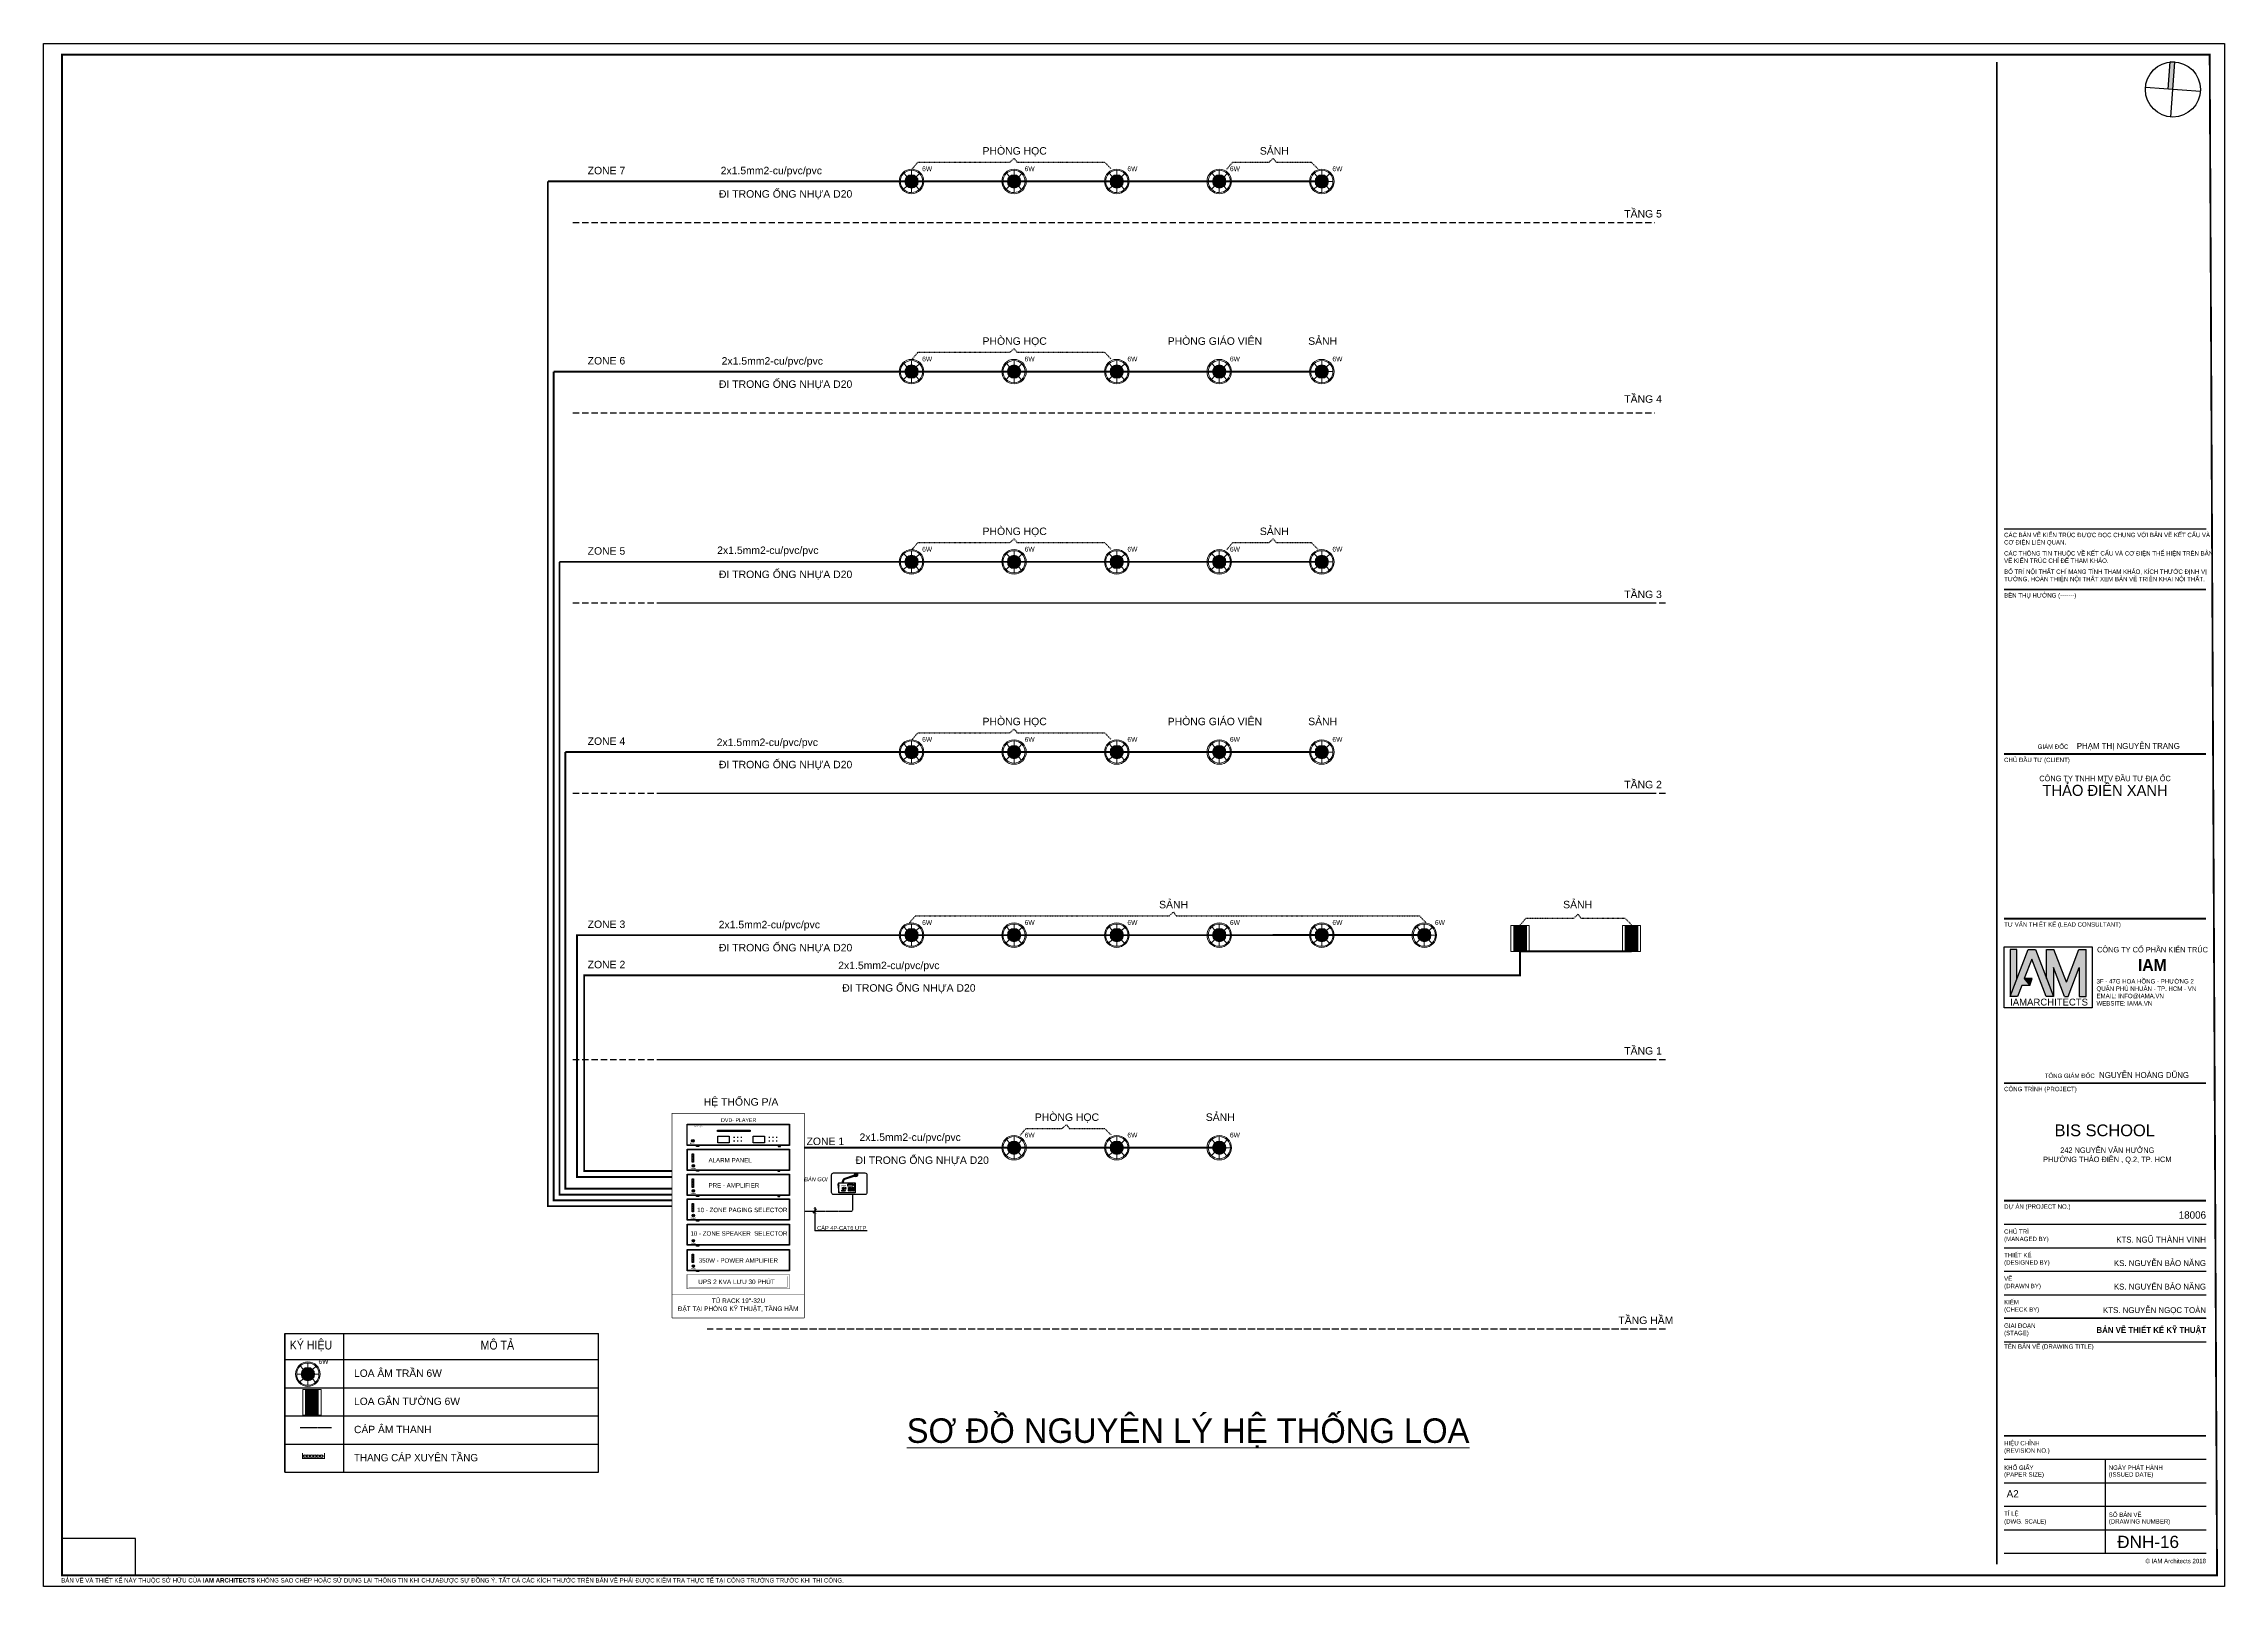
# Model space of a CAD drawing. Header units: inches. Extents: x 1721084 to 1854744, y 225101 to 488646.
# Drawn here: x 1810184 to 1854734, y 414101 to 445601 of the extents above; entities that cross this region are included whole.
import ezdxf
from ezdxf.enums import TextEntityAlignment as Align

# ---------------------------------------------------------------- set-up
doc = ezdxf.new("R2010")
doc.units = ezdxf.units.IN
doc.header["$MEASUREMENT"] = 0
for name, pattern in [('ACAD_ISO03W100', [30, 12, -18]), ('CAP NUOC TANG 24$0$CENTER', [50.8, 31.75, -6.35, 6.35, -6.35]), ('DASHDOT', [25.4, 12.7, -6.35, 0, -6.35]), ('DASHED', [19.05, 12.7, -6.35]), ('PHANTOM2', [1.25, 0.625, -0.125, 0.125, -0.125, 0.125, -0.125])]:
    doc.linetypes.add(name, pattern=pattern)
for name, color, linetype, lineweight in [('##ELV-PA-Eqmt', 3, 'Continuous', 30), ('##ELV-PA-Text', 134, 'Continuous', 25), ('##ELV-PA-Wire', 5, 'PHANTOM2', 25), ('CAP AM THANH', 220, 'Continuous', 13), ('Chi tiet TB1', 6, 'Continuous', 13), ('KHUNG1', 7, 'Continuous', 15), ('THIET BI', 6, 'Continuous', 15)]:
    doc.layers.add(name, color=color, linetype=linetype, lineweight=lineweight)
for name, color, linetype in [('0-Khungten', 255, 'Continuous'), ('A-ANNO-DIM 100', 252, 'Continuous'), ('DIEN - DAY DIEN', 2, 'ACAD_ISO03W100'), ('ELV-PA-Other', 31, 'Continuous'), ('ELV-PA-TEXT', 7, 'Continuous'), ('fire alarm', 1, 'Continuous'), ('FRAME', 90, 'Continuous'), ('I.A.M TITLEBLOCK - A2 -H$0$A-ANNO-KEY', 250, 'Continuous'), ('I.A.M TITLEBLOCK - A2 -H$0$A-ANNO-SYMB', 250, 'Continuous'), ('I.A.M TITLEBLOCK - A2 -H$0$A-TBLK-TEXT', 250, 'Continuous'), ('MEC_TELNET', 7, 'Continuous'), ('PCCC', 11, 'Continuous'), ('TEXT', 9, 'Continuous'), ('TEXT_TELNET', 4, 'Continuous'), ('THIET-BI', 21, 'Continuous'), ('TOAN - TRAN PHAN', 7, 'Continuous')]:
    doc.layers.add(name, color=color, linetype=linetype)
doc.layers.add('Vien TB', color=7, linetype='Continuous', lineweight=18, true_color=0x009e00)
doc.styles.add('ARIAL', font='arial.ttf')
doc.styles.add('AVANTH-B', font='vhavanb.ttf')
doc.styles.add('I.A.M TITLEBLOCK - A2 -H$0$IAM TEXT', font='VAVON_.TTF', dxfattribs={"height": 2})
doc.styles.add('I.A.M TITLEBLOCK - A2 -H$0$SYMBTEXT', font='ARIALN.TTF', dxfattribs={"width": 0.8})
doc.styles.add('I.A.M TITLEBLOCK - A2 -H$0$TITLE BLOCK', font='arial.ttf')
doc.styles.add('SEAS', font='arial.ttf', dxfattribs={"height": 3.5})
doc.styles.get("Standard").update_dxf_attribs({"font": 'arial.ttf'})
doc.styles.add('VNCC-text khungdam', font='vhblack.ttf')
doc.styles.add('VNCC-VnAvantH', font='vhavan.ttf')
doc.styles.add('VNPE-TEXT-Italic', font='ariali.ttf', dxfattribs={"width": 0.8})

# ---------------------------------------------------------------- blocks, each defined once
blk = doc.blocks.new('I.A.M TITLEBLOCK - A2 -H$0$LOGO IAM')
h = blk.add_hatch(color=253)
h.dxf.hatch_style = 1
h.paths.add_polyline_path([(0.316, 1.424), (0.148, 1.424), (0.148, 0.272), (0.316, 0.712)])
h = blk.add_hatch(color=251)
h.dxf.hatch_style = 1
h.paths.add_polyline_path([(0.768, 1.424), (0.588, 1.424), (0.148, 0.272), (0.328, 0.272), (0.432, 0.544), (0.628, 0.544), (0.496, 0.712), (0.678, 1.188), (1.028, 0.272), (1.208, 0.272)])
h = blk.add_hatch(color=253)
h.dxf.hatch_style = 1
h.paths.add_polyline_path([(1.22, 1.424), (1.04, 1.424), (1.04, 0.712), (1.208, 0.272), (1.208, 0.984), (1.48, 0.272), (1.572, 0.272), (1.844, 0.984), (1.844, 0.272), (2.012, 0.272), (2.012, 1.424), (1.832, 1.424), (1.526, 0.623)])
h = blk.add_hatch(color=253)
h.dxf.hatch_style = 1
h.paths.add_polyline_path([(0.628, 0.544), (0.692, 0.712), (0.496, 0.712)])
at = {"color": 251}
for p, q in [((0.148, 0.272), (0.588, 1.424)), ((0.678, 1.188), (0.496, 0.712)), ((0.588, 1.424), (0.768, 1.424)), ((1.028, 0.272), (0.678, 1.188)), ((0.768, 1.424), (1.208, 0.272)), ((0.432, 0.544), (0.328, 0.272)), ((0.628, 0.544), (0.432, 0.544)), ((0.328, 0.272), (0.148, 0.272)), ((1.208, 0.272), (1.028, 0.272))]:
    blk.add_line(p, q, dxfattribs=at)
at = {"color": 253}
for p, q in [((1.526, 0.623), (1.22, 1.424)), ((1.526, 0.623), (1.832, 1.424)), ((1.48, 0.272), (1.208, 0.984))]:
    blk.add_line(p, q, dxfattribs=at)
for points in [[(0.316, 0.712), (0.316, 1.424), (0.148, 1.424), (0.148, 0.272)], [(1.04, 0.712), (1.04, 1.424)], [(1.04, 1.424), (1.22, 1.424)], [(1.832, 1.424), (2.012, 1.424)], [(1.844, 0.984), (1.844, 0.272), (2.012, 0.272), (2.012, 1.424)], [(0.496, 0.712), (0.628, 0.544), (0.692, 0.712), (0.496, 0.712)], [(1.208, 0.984), (1.208, 0.272)], [(1.572, 0.272), (1.844, 0.984)], [(1.48, 0.272), (1.572, 0.272)]]:
    blk.add_lwpolyline(points, dxfattribs=at)
at = {"layer": 'Defpoints'}
blk.add_lwpolyline([(2.161, 0), (0, 0), (0, 1.488), (2.161, 1.488)], close=True, dxfattribs=at)
at = {"color": 251, "insert": (0.148, 0.136), "char_height": 0.16727, "attachment_point": 4, "style": 'I.A.M TITLEBLOCK - A2 -H$0$SYMBTEXT'}
blk.add_mtext_dynamic_manual_height_columns('{\\fHelvetica World|b0|i0|c0|p34;\\W1;IAM\\C253;ARCHITECTS}', width=1.76067, gutter_width=315, heights=[0], dxfattribs=at)
blk = doc.blocks.new('I.A.M TITLEBLOCK - A2 -H$0$TRUE NORTH')
at = {"layer": 'I.A.M TITLEBLOCK - A2 -H$0$A-ANNO-SYMB'}
h = blk.add_hatch(color=256, dxfattribs=at)
h.dxf.hatch_style = 1
h.paths.add_polyline_path([(-250, 1479, -0.0418865), (0, 1500), (0, 0), (-250, 0)])
h.paths.add_polyline_path([(0, 1500, 0.0418865), (-250, 1479), (-250, 1500)])
for points in [[(0, 1500), (-250, 1500)], [(-250, 0), (-250, 1500)], [(0, -1500), (0, 1500)], [(1500, 0), (-1500, 0)], [(-250, -1500), (-250, -1479)]]:
    blk.add_lwpolyline(points, dxfattribs=at)
blk.add_circle((0, 0), 1500, dxfattribs=at)
blk = doc.blocks.new('I.A.M TITLEBLOCK - A2 -H')
at = {"const_width": 0.5}
blk.add_lwpolyline([(5, 3), (592, 3), (590, 417), (5, 417)], close=True, dxfattribs=at)
for points in [[(532, 6), (532, 415)], [(534, 271.4), (589, 271.4)], [(534, 226.6), (589, 226.6)], [(534, 181.8), (589, 181.8)], [(534, 137), (589, 137)], [(534, 105), (589, 105)], [(534, 73), (589, 73)], [(534, 41), (589, 41)]]:
    blk.add_lwpolyline(points, dxfattribs=at)
at = {"color": 2}
for points in [[(534, 287.9), (589, 287.9)], [(534, 98.6), (589, 98.6)], [(534, 92.2), (589, 92.2)], [(534, 85.8), (589, 85.8)], [(534, 79.4), (589, 79.4)], [(534, 73), (589, 73)], [(534, 66.6), (589, 66.6)], [(534, 34.6), (589, 34.6)], [(561.5, 34.6), (561.5, 9)], [(534, 28.2), (589, 28.2)], [(534, 21.8), (589, 21.8)], [(534, 15.4), (589, 15.4)], [(534, 9), (589, 9)]]:
    blk.add_lwpolyline(points, dxfattribs=at)
at = {"layer": 'Defpoints'}
blk.add_lwpolyline([(0, 420), (594, 420), (594, 0), (0, 0)], close=True, dxfattribs=at)
at = {"layer": 'Defpoints', "color": 8}
blk.add_lwpolyline([(5, 3), (25, 3), (25, 13), (5, 13)], close=True, dxfattribs=at)
at = {"xscale": 11.10768265360305, "yscale": 11.10768265360305, "zscale": 11.10768265360305}
blk.add_blockref('I.A.M TITLEBLOCK - A2 -H$0$LOGO IAM', (534, 157.54), dxfattribs=at)
at = {"layer": 'I.A.M TITLEBLOCK - A2 -H$0$A-ANNO-KEY', "xscale": 0.005, "yscale": 0.005, "zscale": 0.005, "rotation": 355.8874453798923}
blk.add_blockref('I.A.M TITLEBLOCK - A2 -H$0$TRUE NORTH', (579.97, 407.52), dxfattribs=at)
at = {"insert": (534.7, 26.2), "char_height": 2, "width": 2.797, "attachment_point": 1, "style": 'I.A.M TITLEBLOCK - A2 -H$0$IAM TEXT'}
blk.add_mtext('A2', dxfattribs=at)
at = {"layer": 'Defpoints', "color": 2, "lineweight": 0, "insert": (589, 70.6), "char_height": 1.6, "width": 56.5421, "attachment_point": 3, "style": 'I.A.M TITLEBLOCK - A2 -H$0$TITLE BLOCK'}
blk.add_mtext('{\\fVNI-Avo|b1|i0|c0|p2;\\C7;BAÛN VEÕ THIEÁT KEÁ KYÕ THUAÄT }', dxfattribs=at)
at = {"layer": 'I.A.M TITLEBLOCK - A2 -H$0$A-TBLK-TEXT', "color": 2, "lineweight": 0, "style": 'I.A.M TITLEBLOCK - A2 -H$0$TITLE BLOCK'}
for s, insert, char_height, width, attachment_point in [('\\pt1.2;{\\fVNI-Avo|b0|i0|c0|p2;CAÙC BAÛN VEÕ KIEÁN TRUÙC ÑÖÔÏC ÑOÏC CHUNG VÔÙI BAÛN VEÕ KEÁT CAÁU VAØ CÔ ÑIEÄN LIEÂN QUAN.}', (534, 286.84), 1.2, 55, 1), ('\\pt1.5;{\\fVNI-Avo|b0|i0|c0|p2;CAÙC THOÂNG TIN THUOÄC VEÀ KEÁT CAÁU VAØ CÔ ÑIEÄN THEÅ HIEÄN TREÂN BAÛN VEÕ KIEÁN TRUÙC CHÆ ÑEÅ THAM KHAÛO.}', (534, 281.84), 1.2, 55.5702, 1), ('\\pt1.5;{\\fVNI-Avo|b0|i0|c0|p2;BOÁ TRÍ NOÄI THAÁT CHÆ MANG TÍNH THAM KHAÛO, KÍCH THÖÔÙC ÑÒNH VÒ TÖÔØNG, HOAØN THIEÄN NOÄI THAÁT XEM BAÛN VEÕ TRIEÅN KHAI NOÄI THAÁT.}', (534, 276.84), 1.2, 55.0778, 1), ('\\pt1.2;{\\fVNI-Avo|b0|i0|c0|p2;BEÂN THUÏ HÖÔÛNG \\C7;(-------)}', (534, 270.4), 1.2, 22.2752, 1), ('\\pt1.2;{\\fVNI-Avo|b0|i0|c0|p2;CHUÛ ÑAÀU TÖ \\C7;(CLIENT)}', (534, 225.6), 1.2, 22.2752, 1), ('{\\fVNI-Avo|b0|i0|c0|p2;\\H0.75x;\\C7;GIAÙM ÑOÁC     \\H1.333x;\\C2;PHAÏM THÒ NGUYEÂN TRANG}', (581.86, 229.6), 1.6, 73.1889, 3), ('\\pt1.2;{\\fVNI-Avo|b0|i0|c0|p2;TÖ VAÁN THIEÁT KEÁ \\C7;(LEAD CONSULTANT)}', (534, 180.8), 1.2, 50.3414, 1), ('{\\fVNI-Avo|b0|i0|c0|p2;\\H0.75x;\\C7;TOÅNG GIAÙM ÑOÁC\\H1.333x;  \\C2;NGUYEÃN HOAØNG DUÕNG}', (584.36, 140), 1.6, 73.1889, 3), ('\\pt1.2;{\\fVNI-Avo|b0|i0|c0|p2;COÂNG TRÌNH \\C7;(PROJECT)}', (534, 136), 1.2, 22.2752, 1), ('\\pt1.2;{\\fVNI-Avo|b0|i0|c0|p2;DÖÏ AÙN \\C7;(PROJECT NO.)}', (534, 104), 1.2, 46.5421, 1), ('\\pt2;{\\fVNI-Avo|b0|i0|c0|p2;\\C7;18006}', (589, 102.1), 2, 46.5421, 3), ('\\pt1.2;{\\fVNI-Avo|b0|i0|c0|p2;CHUÛ TRÌ\\P\\C7;(MANAGED BY)}', (534, 95.4), 1.2, 14, 4), ('{\\fVNI-Avo|b0|i0|c0|p2;KTS. NG}Ũ THÀNH VINH', (589, 95.2), 1.6, 46.5421, 3), ('\\pt1.2;{\\fVNI-Avo|b0|i0|c0|p2;THIEÁT KEÁ \\P\\C7;(DESIGNED BY)}', (534, 89), 1.2, 14, 4), ('{\\fVNI-Avo|b0|i0|c0|p2;KS. NGUYEÃN BAÛO NAÊNG}', (589, 88.8), 1.6, 46.5421, 3), ('\\pt1.2;{\\fVNI-Avo|b0|i0|c0|p2;VEÕ \\P\\C7;(DRAWN BY)}', (534, 82.6), 1.2, 14, 4), ('\\pt1.2;{\\fVNI-Avo|b0|i0|c0|p2;KIEÅM\\P\\C7;(CHECK BY)}', (534, 76.2), 1.2, 14, 4), ('{\\fVNI-Avo|b0|i0|c0|p2;KS. NGUYEÃN BAÛO NAÊNG}', (589, 82.4), 1.6, 46.5421, 3), ('\\pt1.2;{\\fVNI-Avo|b0|i0|c0|p2;GIAI ÑOAÏN \\C7;(STAGE)}', (534, 69.8), 1.2, 14, 4), ('{\\fVNI-Avo|b0|i0|c0|p0;KTS. NGUYEÃN NGOÏC TOAØN}', (589, 76), 1.6, 46.5421, 3), ('\\pt1.2;{\\fVNI-Avo|b0|i0|c0|p2;TEÂN BAÛN VEÕ \\C7;(DRAWING TITLE)}', (534, 65.1), 1.2, 37.4385, 4), ('\\pt1.2;{\\fVNI-Avo|b0|i0|c0|p2;HIEÄU CHÆNH \\C7;(REVISION NO.)}', (534, 37.8), 1.2, 14, 4), ('\\pt1.2;{\\fVNI-Avo|b0|i0|c0|p2;\\C7;(PAPER SIZE)}', (534, 30.3), 1.2, 14, 4), ('\\pt1.2;{\\fVNI-Avo|b0|i0|c0|p2;KHOÅ GIAÁY}', (534, 32.3), 1.2, 14, 4), ('\\pt1.2;{\\fVNI-Avo|b0|i0|c0|p2;\\C7;(ISSUED DATE)}', (562.5, 30.3), 1.2, 22.2752, 4), ('\\pt1.2;{\\fVNI-Avo|b0|i0|c0|p2;NGAØY PHAÙT HAØNH}', (562.5, 32.3), 1.2, 22.2752, 4), ('\\pt1.2;{\\fVNI-Avo|b0|i0|c0|p2;TÆ LEÄ}', (534, 19.7), 1.2, 14, 4), ('\\pt1.2;{\\fVNI-Avo|b0|i0|c0|p2;\\C7;(DWG. SCALE)}', (534, 17.5), 1.2, 14, 4), ('\\pt1.2;{\\fVNI-Avo|b0|i0|c0|p2;SOÁ BAÛN VEÕ}', (562.5, 19.5), 1.2, 22.2752, 4), ('\\pt1.2;{\\fVNI-Avo|b0|i0|c0|p2;\\C7;(DRAWING NUMBER)}', (562.5, 17.5), 1.2, 22.2752, 4), ('\\pt1.8;{\\fVNI-Avo|b0|i0|c0|p2;BAÛN VEÕ VAØ THIEÁT KEÁ NAØY THUOÄC SÔÛ HÖÕU CUÛA \\fVNI-Avo|b1|i0|c0|p2;IAM ARCHITECTS\\fVNI-Avo|b0|i0|c0|p2; KHOÂNG SAO CHEÙP HOAËC SÖÛ DUÏNG LAÏI THOÂNG TIN KHI CHÖAÑÖÔÏC SÖÏ ÑOÀNG YÙ. TAÁT CAÛ CAÙC KÍCH THÖÔÙC TREÂN BAÛN VEÕ PHAÛI ÑÖÔÏC KIEÅM TRA THÖÏC TEÁ TAÏI COÂNG TRÖÔØNG TRÖÔÙC KHI THI COÂNG.}', (4.81, 2.24), 1.2, 216.8663, 1)]:
    blk.add_mtext(s, dxfattribs=dict(at, insert=insert, char_height=char_height, width=width, attachment_point=attachment_point))
at = {"layer": 'I.A.M TITLEBLOCK - A2 -H$0$A-TBLK-TEXT', "color": 7, "lineweight": 0, "style": 'I.A.M TITLEBLOCK - A2 -H$0$TITLE BLOCK'}
for s, insert, char_height, width, attachment_point in [('{\\fVNI-Avo|b0|i0|c0|p2;COÂNG TY TNHH MTV ÑAÀU TÖ ÑÒA OÁC \\P\\H2x;THAÛO ÑIEÀN XANH\\H1.5056x; }', (561.5, 220.7), 1.5, 60, 2), ('{\\fVNI-Avo|b0|i0|c0|p2;COÂNG TY COÅ PHAÀN KIEÁN TRUÙC}', (574.42, 174.09), 1.5, 32.0194, 2), ('\\pt3.2;{\\fVNI-Avo|b1|i0|c0|p2;\\C2;IAM}', (574.37, 170.76), 3.2, 32.0194, 2), ('{\\fVNI-Avo|b0|i0|c0|p2;3F - 47G HOA HOÀNG - PHÖÔØNG 2 \\P\\pt1.2;QUAÄN PHUÙ NHUAÄN - TP. HCM - VN\\PEMAIL: INFO@IAMA.VN\\PWEBSITE: IAMA.VN}', (559.17, 165.33), 1.2, 41.4233, 1)]:
    blk.add_mtext(s, dxfattribs=dict(at, insert=insert, char_height=char_height, width=width, attachment_point=attachment_point))
at = {"layer": 'I.A.M TITLEBLOCK - A2 -H$0$A-TBLK-TEXT', "color": 7, "width": 60, "attachment_point": 2, "style": 'I.A.M TITLEBLOCK - A2 -H$0$TITLE BLOCK'}
for s, insert, char_height in [('BIS SCHOOL', (561.41, 125.75), 3.2), ('{\\fVNI-Avo|b0|i0|c0|p0;242 NGUYEÃN VAÊN HÖÔÛNG \\PPHÖÔØNG THAÛO ÑIEÀN , Q.2, TP. HCM}', (562.1, 119.5), 1.5)]:
    blk.add_mtext(s, dxfattribs=dict(at, insert=insert, char_height=char_height))
at = {"layer": 'I.A.M TITLEBLOCK - A2 -H$0$A-TBLK-TEXT', "color": 2, "insert": (589, 7.5), "char_height": 1.2, "width": 21, "attachment_point": 3, "style": 'I.A.M TITLEBLOCK - A2 -H$0$TITLE BLOCK'}
blk.add_mtext('{\\fVNI-Avo|b0|i0|c0|p0;© IAM Architects 2018}', dxfattribs=at)
blk = doc.blocks.new('4566')
at = {"layer": 'Chi tiet TB1', "ltscale": 50}
h = blk.add_hatch(color=3, dxfattribs=at)
h.set_gradient(color1=(0, 255, 0), color2=(0, 230, 0), one_color=1, tint=0.45, name='SPHERICAL')
edge = h.paths.add_edge_path()
edge.add_ellipse((0, 0), major_axis=(0.992, 0.992), ratio=1, start_angle=0, end_angle=360)
at = {"layer": 'Chi tiet TB1', "color": 3, "ltscale": 50}
for p, q in [((-1.6, 1.71), (-0.96, 1.02)), ((0, 2.34), (0, 1.4)), ((1.67, 1.63), (1, 0.98)), ((1.4, 0), (2.34, 0)), ((-2.34, 0), (-1.4, 0)), ((-1, -0.98), (-1.67, -1.63)), ((0, -1.4), (0, -2.34)), ((0.96, -1.02), (1.6, -1.71))]:
    blk.add_line(p, q, dxfattribs=at)
blk.add_ellipse((0, 0), major_axis=(0.992, 0.992), ratio=1, start_param=5.498004, end_param=11.781189, dxfattribs=at)
at = {"layer": 'Vien TB', "ltscale": 50}
for major_axis, start_param, end_param in [((-1.82, 1.82), 2.356147, 8.639332), ((-1.65, 1.65), 3.927127, 10.210312)]:
    blk.add_ellipse((0, 0), major_axis=major_axis, ratio=1, start_param=start_param, end_param=end_param, dxfattribs=at)
at = {"layer": 'Vien TB', "ltscale": 50, "insert": (2.23, 3.15), "char_height": 1, "attachment_point": 1}
blk.add_mtext_dynamic_manual_height_columns('6W', width=2.5934, gutter_width=1, heights=[0], dxfattribs=at)
blk = doc.blocks.new('4569')
at = {"layer": 'THIET BI', "ltscale": 9}
h = blk.add_hatch(dxfattribs=at)
h.set_pattern_fill('ANSI37', color=256, scale=0.08, style=0)
h.set_pattern_definition([(45, (428477.845852, -207608.908402), (-0.00707106781187, 0.00707106781187), []), (135, (428477.845852, -207608.908402), (-0.00707106781187, -0.00707106781187), [])])
h.paths.add_polyline_path([(0.171, 0.288), (0.171, 0), (0.03, 0), (0.03, 0.288)])
for p, q in [((0.03, 0.288), (0.03, 0)), ((0.03, 0.288), (0.171, 0.288)), ((0.171, 0.288), (0.171, 0)), ((0.03, 0), (0.171, 0))]:
    blk.add_line(p, q, dxfattribs=at)
blk.add_lwpolyline([(0, 0.288), (0.201, 0.288), (0.201, 0), (0, 0)], close=True, dxfattribs=at)
blk = doc.blocks.new('BO PHAT NHAT NEN')
at = {"layer": '##ELV-PA-Eqmt', "lineweight": 5}
h = blk.add_hatch(color=108, dxfattribs=at)
edge = h.paths.add_edge_path()
edge.add_arc((3.9, 3.1), 0.624, 0, 360)
at = {"layer": '##ELV-PA-Eqmt'}
for points in [[(30.7, 5.7), (31.6, 5.7), (31.6, 5), (30.7, 5)], [(30.7, 3.3), (31.6, 3.3), (31.6, 2.6), (30.7, 2.6)], [(33.1, 5.7), (34, 5.7), (34, 5), (33.1, 5)], [(33.1, 3.3), (34, 3.3), (34, 2.6), (33.1, 2.6)], [(35.5, 5.7), (36.4, 5.7), (36.4, 5), (35.5, 5)], [(35.5, 3.3), (36.4, 3.3), (36.4, 2.6), (35.5, 2.6)], [(53.9, 5.7), (54.9, 5.7), (54.9, 5), (53.9, 5)], [(53.9, 3.3), (54.9, 3.3), (54.9, 2.6), (53.9, 2.6)], [(56.3, 5.7), (57.3, 5.7), (57.3, 5), (56.3, 5)], [(56.3, 3.3), (57.3, 3.3), (57.3, 2.6), (56.3, 2.6)], [(58.7, 5.7), (59.7, 5.7), (59.7, 5), (58.7, 5)], [(58.7, 3.3), (59.7, 3.3), (59.7, 2.6), (58.7, 2.6)]]:
    blk.add_hatch(color=108, dxfattribs=at).paths.add_polyline_path(points)
at = {"layer": '##ELV-PA-Eqmt', "color": 108}
for p, q in [((0, 14.1), (67.7, 14.1)), ((0, 0), (0, 14.1)), ((67.7, 0), (0, 0)), ((0.2, 13.9), (67.4, 13.9)), ((0.2, 0.2), (0.2, 13.9)), ((67.4, 0.2), (0.2, 0.2)), ((4.3, 2.6), (4.3, 2.6)), ((6.3, 0), (7.8, 0)), ((6.3, -0.6), (6.3, 0)), ((7.8, 0), (7.8, -0.6)), ((20.2, 10.2), (41.7, 10.2)), ((20.2, 9.3), (20.2, 10.2)), ((41.7, 9.3), (20.2, 9.3)), ((20.4, 6.2), (27.8, 6.2)), ((20.4, 1.8), (20.4, 6.2)), ((27.8, 1.8), (20.4, 1.8)), ((21.4, 13.9), (21.7, 13.9)), ((21.7, 0.2), (21.4, 0.2)), ((21.5, 13.9), (21.8, 13.9)), ((21.8, 0.2), (21.5, 0.2)), ((22.4, 13.9), (22.8, 13.9)), ((22.8, 0.2), (22.4, 0.2)), ((27.8, 6.2), (27.8, 1.8)), ((41.7, 10.2), (41.7, 9.3)), ((43.6, 6.2), (51.1, 6.2)), ((43.6, 1.8), (43.6, 6.2)), ((51.1, 1.8), (43.6, 1.8)), ((44.6, 13.9), (44.8, 13.9)), ((44.8, 0.2), (44.6, 0.2)), ((45.9, 13.9), (46.3, 13.9)), ((46.3, 0.2), (45.9, 0.2)), ((46.5, 13.9), (46.3, 13.9)), ((46.3, 0.2), (46.5, 0.2)), ((51.1, 6.2), (51.1, 1.8)), ((67.4, 13.9), (67.4, 0.2)), ((67.7, 14.1), (67.7, 0)), ((7.8, -0.6), (6.3, -0.6)), ((61.7, 0), (60.2, 0)), ((60.2, 0), (60.2, -0.6)), ((60.2, -0.6), (61.7, -0.6)), ((61.7, -0.6), (61.7, 0))]:
    blk.add_line(p, q, dxfattribs=at)
for radius in [0.854, 0.624]:
    blk.add_circle((3.9, 3.1), radius, dxfattribs=at)
at = {"layer": '##ELV-PA-Eqmt', "color": 7, "style": 'ARIAL'}
blk.add_text('DVD- PLAYER ', height=2.5, dxfattribs=at).set_placement((22.5, 15.5))
at = {"layer": '##ELV-PA-Eqmt', "color": 108, "style": 'ARIAL'}
for s, p in [('Power', (1.9, 0.9)), ('DVD player', (4.5, 12.3))]:
    blk.add_text(s, height=0.863, dxfattribs=at).set_placement(p)
blk = doc.blocks.new('NETWORK MICRO PAGING')
at = {"layer": 'CAP AM THANH'}
h = blk.add_hatch(color=102, dxfattribs=at)
edge = h.paths.add_edge_path()
edge.add_arc((-86, -256), 18.7, 0, 360)
h = blk.add_hatch(color=102, dxfattribs=at)
edge = h.paths.add_edge_path()
edge.add_ellipse((-86, -314), major_axis=(0, 18.7), ratio=1, start_angle=-89.98354, end_angle=270.01646)
at = {"layer": 'THIET-BI'}
h = blk.add_hatch(dxfattribs=at)
h.set_pattern_fill('ANSI37', scale=142.712627, style=0)
h.set_pattern_definition([(45, (38737.029, 212712.196), (-12.6141333, 12.6141333), []), (135, (38737.029, 212712.196), (-12.6141333, -12.6141333), [])])
edge = h.paths.add_edge_path()
edge.add_ellipse((487, 450), major_axis=(0, 62.7), ratio=1, start_angle=-7.45315, end_angle=55.86469)
edge.add_ellipse((518, 446), major_axis=(0, 91.7), ratio=1, start_angle=64.70421, end_angle=159.972)
edge.add_ellipse((503, 419), major_axis=(0, 60.9), ratio=1, start_angle=164.60304, end_angle=225.04419)
edge.add_ellipse((479, 429), major_axis=(0, 85.1), ratio=1, start_angle=231.47832, end_angle=349.27986)
blk.add_lwpolyline([(-254, -378), (-139, -378, -0.4142136), (-109, -407), (-109, -411, -0.4142136), (-139, -440), (-254, -440, -0.4142136), (-283, -411), (-283, -407, -0.4142136)], format="xyb", close=True)
at = {"layer": 'fire alarm', "color": 7}
for p, q in [((-149, 235), (346, 404)), ((-125, 207), (363, 362)), ((-250, -243), (-155, -243)), ((-250, -271), (-250, -243)), ((-155, -271), (-250, -271)), ((-250, -300), (-155, -300)), ((-250, -328), (-250, -300)), ((-155, -328), (-250, -328)), ((-155, -243), (-155, -271)), ((-155, -300), (-155, -328))]:
    blk.add_line(p, q, dxfattribs=at)
for points in [[(-250, -243), (-155, -243), (-155, -271), (-250, -271)], [(-250, -300), (-155, -300), (-155, -328), (-250, -328)], [(-242, -250), (-162, -250), (-162, -263), (-242, -263)], [(-242, -307), (-162, -307), (-162, -321), (-242, -321)]]:
    blk.add_lwpolyline(points, close=True, dxfattribs=at)
for centre, radius in [((-86, -256), 18.7), ((-86, -314), 18.7), ((98, -257), 26.7), ((98, -333), 26.7), ((98, -401), 26.7), ((98, -257), 19.3), ((98, -333), 19.3), ((98, -401), 19.3), ((176, -257), 26.7), ((176, -333), 26.7), ((176, -401), 26.7), ((176, -257), 19.3), ((176, -333), 19.3), ((176, -401), 19.3), ((251, -257), 26.7), ((251, -333), 26.7), ((251, -401), 26.7), ((251, -257), 19.3), ((251, -333), 19.3), ((251, -401), 19.3), ((329, -257), 26.7), ((329, -333), 26.7), ((329, -401), 26.7), ((329, -257), 19.3), ((329, -333), 19.3), ((329, -401), 19.3)]:
    blk.add_circle(centre, radius, dxfattribs=at)
for centre, radius, start, end in [((-1, 24), 255, 159.71539, 185.4549), ((-45, 62), 201, 121.11209, 165.50195), ((-214, 126), 28.8, 206.23898, 299.2891), ((-54, 51), 155, 161.42448, 199.32852), ((-40, 67), 163, 121.18329, 168.31267), ((-130, 227), 20.6, 157.48973, 284.98168)]:
    blk.add_arc(centre, radius, start, end, dxfattribs=at)
at = {"layer": 'THIET-BI', "color": 7}
for centre, radius, start, end in [((379, 392), 34.3, 160.68618, 243.04736), ((495, 331), 166, 111.2219, 153.96247), ((427, 488), 142, 243.33707, 295.12482), ((512, 439), 114, 165.88862, 233.41831), ((518, 446), 91.7, 154.69235, 249.96014), ((487, 450), 62.7, 82.56335, 145.8812), ((503, 419), 60.9, 254.59784, 315.03899), ((479, 429), 85.1, 321.47727, 79.27881)]:
    blk.add_arc(centre, radius, start, end, dxfattribs=at)
at = {"layer": 'TOAN - TRAN PHAN', "color": 7}
for p, q in [((-429, 0), (-483, -69)), ((429, 0), (369, -59)), ((-483, -69), (-429, -526)), ((369, -59), (429, -526))]:
    blk.add_line(p, q, dxfattribs=at)
for points in [[(-429, 0), (429, 0), (429, -526), (-429, -526)], [(43, -60), (295, -60), (295, -162), (43, -162)]]:
    blk.add_lwpolyline(points, close=True, dxfattribs=at)
at = {"layer": 'fire alarm', "color": 7, "attachment_point": 1}
for s, insert, char_height, width in [('{\\fCalibri|b0|i0|c0|p34;RH-AUDIO}', (-397, -120), 51.45, 16474.82), ('{\\fCalibri|b0|i0|c0|p34;ALL CLEAR}', (-317, -309), 8.82, 2824.25), ('{\\fCalibri|b0|i0|c0|p34;ALL CALL}', (-313, -252), 8.82, 2824.25)]:
    blk.add_mtext(s, dxfattribs=dict(at, insert=insert, char_height=char_height, width=width))
blk = doc.blocks.new('ghi chu')
at = {"color": 8, "ltscale": 0.5, "const_width": 0.16}
blk.add_lwpolyline([(1, -1.4), (-1.2, -1.4), (-1.2, 1.3), (1, 1.3)], close=True, dxfattribs=at)
at = {"layer": 'FRAME', "ltscale": 0.5}
blk.add_line((-1.2, -1.4), (1, 1.3), dxfattribs=at)
blk = doc.blocks.new('TRUNG TÂM')
at = {"layer": '##ELV-PA-Eqmt', "lineweight": 5}
for points in [[(-891, -689), (-871, -689), (-871, -720), (-891, -720)], [(-891, -726), (-871, -726), (-871, -756), (-891, -756)], [(-891, -799), (-871, -799), (-871, -830), (-891, -830)], [(-891, -1116), (-871, -1116), (-871, -1146), (-891, -1146)], [(-891, -1152), (-871, -1152), (-871, -1182), (-891, -1182)], [(-891, -1225), (-871, -1225), (-871, -1256), (-891, -1256)], [(-891, -1535), (-871, -1535), (-871, -1566), (-891, -1566)], [(-891, -1571), (-871, -1571), (-871, -1602), (-891, -1602)], [(-891, -1645), (-871, -1645), (-871, -1675), (-891, -1675)], [(-891, -2395), (-871, -2395), (-871, -2426), (-891, -2426)], [(-891, -2431), (-871, -2431), (-871, -2462), (-891, -2462)], [(-891, -2505), (-871, -2505), (-871, -2535), (-891, -2535)]]:
    blk.add_hatch(color=108, dxfattribs=at).paths.add_polyline_path(points)
at = {"layer": '##ELV-PA-Eqmt'}
for points in [[(-891, -763), (-871, -763), (-871, -793), (-891, -793)], [(-891, -1189), (-871, -1189), (-871, -1220), (-891, -1220)], [(-891, -1608), (-871, -1608), (-871, -1639), (-891, -1639)], [(-891, -2469), (-871, -2469), (-871, -2499), (-891, -2499)]]:
    blk.add_hatch(color=108, dxfattribs=at).paths.add_polyline_path(points)
at = {"layer": '##ELV-PA-Eqmt', "lineweight": 5}
h = blk.add_hatch(color=108, dxfattribs=at)
edge = h.paths.add_edge_path()
edge.add_arc((-873, -893), 16, 0, 360)
at = {"layer": '##ELV-PA-Eqmt'}
h = blk.add_hatch(dxfattribs=at)
h.set_pattern_fill('AR-CONC', color=108, scale=0.589748, angle=360, style=0)
h.set_pattern_definition([(50, (-1572.19, -1967.57), (107.443, -9.4), [11.235, -123.582]), (355, (-1572.19, -1967.57), (-20.784, 112.675), [8.988, -98.865]), (100.451, (-1563.24, -1968.35), (86.659, 103.275), [9.548, -105.028]), (46.184, (-1572.19, -1937.61), (159.868, -24.794), [16.852, -185.372]), (96.636, (-1558.87, -1939.67), (140.009, 145.919), [14.322, -157.542]), (351.184, (-1572.2, -1937.6), (140.009, 145.918), [13.482, -148.298]), (21, (-1557.21, -1945.1), (89.4145, -60.311), [11.235, -123.582]), (326, (-1557.21, -1945.1), (36.448, 108.624), [8.988, -98.865]), (71.451, (-1549.76, -1950.12), (125.862, 48.314), [9.548, -105.028]), (37.5, (-1572.192, -1967.567), (1.8215, 49.8661), [0, -97.667, 0, -100.3632, 0, -99.2398]), (7.5, (-1572.19, -1967.57), (39.4067, 59.0812), [0, -57.222, 0, -95.42, 0, -37.8235]), (327.5, (-1605.596, -1967.567), (79.9642, -3.3785), [0, -37.449, 0, -116.8408, 0, -155.0387]), (317.5, (-1620.576, -1967.57), (87.359, 14.9952), [0, -48.6837, 0, -77.5943, 0, -110.1])])
edge = h.paths.add_edge_path()
edge.add_arc((-873, -893), 16, 0, 360)
at = {"layer": '##ELV-PA-Eqmt', "lineweight": 5}
h = blk.add_hatch(color=108, dxfattribs=at)
edge = h.paths.add_edge_path()
edge.add_arc((-873, -1319), 16, 0, 360)
at = {"layer": '##ELV-PA-Eqmt'}
h = blk.add_hatch(dxfattribs=at)
h.set_pattern_fill('AR-CONC', color=108, scale=0.589748, angle=360, style=0)
h.set_pattern_definition([(50, (-1572.19, -2393.68), (107.443, -9.4), [11.235, -123.582]), (355, (-1572.19, -2393.68), (-20.784, 112.675), [8.988, -98.865]), (100.451, (-1563.24, -2394.47), (86.659, 103.275), [9.548, -105.028]), (46.184, (-1572.19, -2363.72), (159.868, -24.794), [16.852, -185.372]), (96.636, (-1558.87, -2365.79), (140.009, 145.919), [14.322, -157.542]), (351.184, (-1572.2, -2363.72), (140.009, 145.918), [13.482, -148.298]), (21, (-1557.21, -2371.21), (89.4145, -60.311), [11.235, -123.582]), (326, (-1557.21, -2371.21), (36.448, 108.624), [8.988, -98.865]), (71.451, (-1549.76, -2376.24), (125.862, 48.314), [9.548, -105.028]), (37.5, (-1572.192, -2393.682), (1.8215, 49.8661), [0, -97.667, 0, -100.3632, 0, -99.2398]), (7.5, (-1572.19, -2393.68), (39.4067, 59.0812), [0, -57.222, 0, -95.42, 0, -37.8235]), (327.5, (-1605.596, -2393.682), (79.9642, -3.3785), [0, -37.449, 0, -116.8408, 0, -155.0387]), (317.5, (-1620.576, -2393.68), (87.359, 14.9952), [0, -48.6837, 0, -77.5943, 0, -110.1])])
edge = h.paths.add_edge_path()
edge.add_arc((-873, -1319), 16, 0, 360)
at = {"layer": '##ELV-PA-Eqmt', "lineweight": 5}
h = blk.add_hatch(color=108, dxfattribs=at)
edge = h.paths.add_edge_path()
edge.add_arc((-873, -1738), 16, 0, 360)
at = {"layer": '##ELV-PA-Eqmt'}
h = blk.add_hatch(dxfattribs=at)
h.set_pattern_fill('AR-CONC', color=108, scale=0.589748, angle=360, style=0)
h.set_pattern_definition([(50, (-1572.19, -2813.17), (107.443, -9.4), [11.235, -123.582]), (355, (-1572.19, -2813.17), (-20.784, 112.675), [8.988, -98.865]), (100.451, (-1563.24, -2813.95), (86.659, 103.275), [9.548, -105.028]), (46.184, (-1572.19, -2783.21), (159.868, -24.794), [16.852, -185.372]), (96.636, (-1558.87, -2785.28), (140.009, 145.919), [14.322, -157.542]), (351.184, (-1572.2, -2783.21), (140.009, 145.918), [13.482, -148.298]), (21, (-1557.21, -2790.7), (89.4145, -60.311), [11.235, -123.582]), (326, (-1557.21, -2790.7), (36.448, 108.624), [8.988, -98.865]), (71.451, (-1549.76, -2795.72), (125.862, 48.314), [9.548, -105.028]), (37.5, (-1572.192, -2813.17), (1.8215, 49.8661), [0, -97.667, 0, -100.3632, 0, -99.2398]), (7.5, (-1572.19, -2813.17), (39.4067, 59.0812), [0, -57.222, 0, -95.42, 0, -37.8235]), (327.5, (-1605.596, -2813.17), (79.9642, -3.3785), [0, -37.449, 0, -116.8408, 0, -155.0387]), (317.5, (-1620.576, -2813.17), (87.359, 14.9952), [0, -48.6837, 0, -77.5943, 0, -110.1])])
edge = h.paths.add_edge_path()
edge.add_arc((-873, -1738), 16, 0, 360)
at = {"layer": '##ELV-PA-Eqmt', "lineweight": 5}
h = blk.add_hatch(color=108, dxfattribs=at)
edge = h.paths.add_edge_path()
edge.add_arc((-873, -2167), 16, 0, 360)
at = {"layer": '##ELV-PA-Eqmt'}
h = blk.add_hatch(dxfattribs=at)
h.set_pattern_fill('AR-CONC', color=108, scale=0.589748, angle=360, style=0)
h.set_pattern_definition([(50, (-1572.19, -3241.995), (107.443, -9.4), [11.235, -123.582]), (355, (-1572.19, -3242), (-20.784, 112.675), [8.988, -98.865]), (100.451, (-1563.24, -3242.78), (86.659, 103.275), [9.548, -105.028]), (46.184, (-1572.19, -3212.04), (159.868, -24.794), [16.852, -185.372]), (96.636, (-1558.87, -3214.1), (140.009, 145.919), [14.322, -157.542]), (351.184, (-1572.2, -3212.04), (140.009, 145.918), [13.482, -148.298]), (21, (-1557.21, -3219.525), (89.4145, -60.311), [11.235, -123.582]), (326, (-1557.21, -3219.53), (36.448, 108.624), [8.988, -98.865]), (71.451, (-1549.76, -3224.55), (125.862, 48.314), [9.548, -105.028]), (37.5, (-1572.192, -3241.995), (1.8215, 49.8661), [0, -97.667, 0, -100.3632, 0, -99.2398]), (7.5, (-1572.19, -3241.995), (39.4067, 59.0812), [0, -57.222, 0, -95.42, 0, -37.8235]), (327.5, (-1605.596, -3241.995), (79.9642, -3.3785), [0, -37.449, 0, -116.8408, 0, -155.0387]), (317.5, (-1620.576, -3241.995), (87.359, 14.9952), [0, -48.6837, 0, -77.5943, 0, -110.1])])
edge = h.paths.add_edge_path()
edge.add_arc((-873, -2167), 16, 0, 360)
at = {"layer": '##ELV-PA-Eqmt', "lineweight": 5}
h = blk.add_hatch(color=108, dxfattribs=at)
edge = h.paths.add_edge_path()
edge.add_arc((-873, -2598), 16, 0, 360)
at = {"layer": '##ELV-PA-Eqmt'}
h = blk.add_hatch(dxfattribs=at)
h.set_pattern_fill('AR-CONC', color=108, scale=0.589748, angle=360, style=0)
h.set_pattern_definition([(50, (-1572.19, -3673.34), (107.443, -9.4), [11.235, -123.582]), (355, (-1572.19, -3673.34), (-20.784, 112.675), [8.988, -98.865]), (100.451, (-1563.24, -3674.13), (86.659, 103.275), [9.548, -105.028]), (46.184, (-1572.19, -3643.38), (159.868, -24.794), [16.852, -185.372]), (96.636, (-1558.87, -3645.45), (140.009, 145.919), [14.322, -157.542]), (351.184, (-1572.2, -3643.38), (140.009, 145.918), [13.482, -148.298]), (21, (-1557.21, -3650.87), (89.4145, -60.311), [11.235, -123.582]), (326, (-1557.21, -3650.87), (36.448, 108.624), [8.988, -98.865]), (71.451, (-1549.76, -3655.9), (125.862, 48.314), [9.548, -105.028]), (37.5, (-1572.192, -3673.342), (1.8215, 49.8661), [0, -97.667, 0, -100.3632, 0, -99.2398]), (7.5, (-1572.19, -3673.34), (39.4067, 59.0812), [0, -57.222, 0, -95.42, 0, -37.8235]), (327.5, (-1605.596, -3673.342), (79.9642, -3.3785), [0, -37.449, 0, -116.8408, 0, -155.0387]), (317.5, (-1620.576, -3673.34), (87.359, 14.9952), [0, -48.6837, 0, -77.5943, 0, -110.1])])
edge = h.paths.add_edge_path()
edge.add_arc((-873, -2598), 16, 0, 360)
at = {"layer": '##ELV-PA-Eqmt', "color": 108}
for points in [[(-981, -609), (762, -609), (762, -971), (-981, -971)], [(-975, -614), (757, -614), (757, -965), (-975, -965)], [(-893, -687), (-868, -687), (-868, -832), (-893, -832)], [(-981, -1035), (762, -1035), (762, -1397), (-981, -1397)], [(-975, -1041), (757, -1041), (757, -1391), (-975, -1391)], [(-893, -1113), (-868, -1113), (-868, -1259), (-893, -1259)], [(-819, -971), (-782, -971), (-782, -986), (-819, -986)], [(600, -971), (563, -971), (563, -986), (600, -986)], [(-981, -1454), (762, -1454), (762, -1816), (-981, -1816)], [(-975, -1460), (757, -1460), (757, -1811), (-975, -1811)], [(-819, -1397), (-782, -1397), (-782, -1412), (-819, -1412)], [(600, -1397), (563, -1397), (563, -1412), (600, -1412)], [(-893, -1532), (-868, -1532), (-868, -1678), (-893, -1678)], [(-819, -1816), (-782, -1816), (-782, -1832), (-819, -1832)], [(-981, -1883), (762, -1883), (762, -2245), (-981, -2245)], [(-975, -1889), (757, -1889), (757, -2239), (-975, -2239)], [(-981, -2314), (762, -2314), (762, -2677), (-981, -2677)], [(-975, -2320), (757, -2320), (757, -2671), (-975, -2671)], [(-893, -2393), (-868, -2393), (-868, -2538), (-893, -2538)], [(-819, -2245), (-782, -2245), (-782, -2261), (-819, -2261)], [(-819, -2677), (-782, -2677), (-782, -2692), (-819, -2692)]]:
    blk.add_lwpolyline(points, close=True, dxfattribs=at)
at = {"layer": '##ELV-PA-Eqmt', "color": 248, "const_width": 6.24}
blk.add_lwpolyline([(762, -2744), (-981, -2744), (-981, -2986), (762, -2986)], close=True, dxfattribs=at)
at = {"layer": '##ELV-PA-Eqmt', "color": 190, "linetype": 'PHANTOM2', "ltscale": 7, "const_width": 3.12}
blk.add_lwpolyline([(723, -2773), (-952, -2773), (-952, -2957), (723, -2957)], close=True, dxfattribs=at)
at = {"layer": '##ELV-PA-Eqmt', "color": 108}
for centre, radius in [((-873, -893), 21.9), ((-873, -893), 16), ((-873, -1319), 21.9), ((-873, -1319), 16), ((-873, -1738), 21.9), ((-873, -1738), 16), ((-873, -2167), 21.9), ((-873, -2167), 16), ((-873, -2598), 21.9), ((-873, -2598), 16)]:
    blk.add_circle(centre, radius, dxfattribs=at)
at = {"layer": '##ELV-PA-Wire', "ltscale": 5}
for p, q in [((1835, -1381), (1835, -1648)), ((1017, -1663), (1820, -1663))]:
    blk.add_line(p, q, dxfattribs=at)
at = {"layer": '##ELV-PA-Wire', "color": 4, "ltscale": 10, "const_width": 9.36}
for points in [[(-1238, -3481), (-1238, 0), (1017, 0), (1017, -3481)], [(-1238, -3081), (1017, -3081)], [(-1238, -3481), (1017, -3481)]]:
    blk.add_lwpolyline(points, dxfattribs=at)
at = {"layer": '##ELV-PA-Wire', "ltscale": 5}
blk.add_arc((1820, -1648), 15.1, 270, 0, dxfattribs=at)
at = {"layer": 'ELV-PA-Other', "linetype": 'Continuous', "ltscale": 30, "elevation": 0}
blk.add_lwpolyline([(1514, -1012), (2048, -1012, -0.414214), (2082, -1046), (2082, -1347, -0.414214), (2048, -1381), (1514, -1381, -0.414214), (1480, -1347), (1480, -1046, -0.414214)], format="xyb", close=True, dxfattribs=at)
at = {"layer": 'FRAME', "ltscale": 0.5}
for p, q in [((1196, -1597), (1196, -1897)), ((1196, -1897), (1196, -2000)), ((2084, -2000), (1196, -2000))]:
    blk.add_line(p, q, dxfattribs=at)
at = {"layer": '##ELV-PA-Eqmt', "color": 0, "xscale": 25.7668169108496, "yscale": 25.7668169108496, "zscale": 25.7668169108496}
blk.add_blockref('BO PHAT NHAT NEN', (-981, -546), dxfattribs=at)
at = {"layer": 'FRAME', "color": 2, "xscale": 26.00000000000473, "yscale": 26.00000000000473, "zscale": 26.00000000000473}
blk.add_blockref('ghi chu', (1200, -1660, 0), dxfattribs=at)
at = {"layer": 'TOAN - TRAN PHAN', "color": 7, "xscale": 0.3235774748045515, "yscale": 0.3235774748045515, "zscale": 0.3235774748045515}
blk.add_blockref('NETWORK MICRO PAGING', (1745, -1184), dxfattribs=at)
at = {"layer": '##ELV-PA-Eqmt', "color": 7, "style": 'SEAS'}
for s, p in [('ALARM PANEL ', (-615, -835)), ('PRE - AMPLIFIER ', (-615, -1262)), ('10 - ZONE PAGING SELECTOR', (-807, -1681)), ('10 - ZONE SPEAKER  SELECTOR', (-923, -2081)), ('350W - POWER AMPLIFIER ', (-780, -2541))]:
    blk.add_text(s, height=75.19, dxfattribs=at).set_placement(p)
at = {"layer": '##ELV-PA-Eqmt', "color": 108, "char_height": 22.12, "width": 981.27, "attachment_point": 1}
for insert in [(-922, -925), (-922, -1351), (-922, -1771), (-922, -2200), (-922, -2631)]:
    blk.add_mtext('{\\fVNI-Avo|b0|i0|c0|p2;Power}', dxfattribs=dict(at, insert=insert))
at = {"layer": '##ELV-PA-Text'}
for s, height, p in [('CÁP 4P-CAT6 UTP', 68.64, (1234, -1985, 0)), ('UPS 2 KVA LƯU 30 PHÚT', 78, (-791, -2905)), ('ĐẶT TẠI PHÒNG KỸ THUẬT, TẦNG HẦM', 78, (-1137, -3363)), ("TỦ RACK 19''-32U", 78, (-559, -3227))]:
    blk.add_text(s, height=height, dxfattribs=at).set_placement(p)
at = {"layer": 'ELV-PA-TEXT', "style": 'VNPE-TEXT-Italic', "width": 0.8}
blk.add_text('BÀN GỌI', height=68.6, dxfattribs=at).set_placement((1413, -1155, 0), align=Align.RIGHT)

msp = doc.modelspace()

# ---------------------------------------------------------------- linework, layer by layer
at = {"linetype": 'CAP NUOC TANG 24$0$CENTER'}
msp.add_line((1816067.1, 417334.9), (1815425.9, 417334.9), dxfattribs=at)
for centre in [(1815523.8, 416760.5), (1815523.8, 416760.5), (1815591.3, 416760.5), (1815591.3, 416760.5), (1815658.8, 416760.5), (1815658.8, 416760.5), (1815726.3, 416760.5), (1815726.3, 416760.5), (1815793.8, 416760.5), (1815793.8, 416760.5), (1815861.3, 416760.5), (1815861.3, 416760.5)]:
    msp.add_circle(centre, 28.1)
at = {"layer": 'DIEN - DAY DIEN', "linetype": 'DASHDOT'}
for points in [[(1827927.1, 443041.8), (1828043.5, 443181.7), (1829925.9, 443181.7)], [(1829925.9, 443181.7), (1830011.5, 443260), (1830067.8, 443181.7)], [(1830067.8, 443181.7), (1830993.9, 443181.7)], [(1830993.9, 443181.7), (1831855.4, 443181.7), (1831987.6, 443049.4)], [(1834358.3, 443041.7), (1834474.6, 443181.6), (1835217.9, 443181.6)], [(1835217.9, 443181.6), (1835303.4, 443259.9), (1835359.7, 443181.6)], [(1835359.7, 443181.6), (1836079.4, 443181.6), (1836211.6, 443049.3)], [(1827927.1, 439158.1), (1828043.5, 439298), (1829925.9, 439298)], [(1829925.9, 439298), (1830011.5, 439376.2), (1830067.8, 439298)], [(1830067.8, 439298), (1830993.9, 439298)], [(1830993.9, 439298), (1831855.4, 439298), (1831987.6, 439165.6)], [(1827927.1, 435274.4), (1828043.5, 435414.3), (1829925.9, 435414.3)], [(1829925.9, 435414.3), (1830011.5, 435492.5), (1830067.8, 435414.3)], [(1830067.8, 435414.3), (1830993.9, 435414.3)], [(1830993.9, 435414.3), (1831855.4, 435414.3), (1831987.6, 435281.9)], [(1834358.3, 435274.3), (1834474.6, 435414.2), (1835217.9, 435414.2)], [(1835217.9, 435414.2), (1835303.4, 435492.4), (1835359.7, 435414.2)], [(1835359.7, 435414.2), (1836079.4, 435414.2), (1836211.6, 435281.8)], [(1827927.1, 431391), (1828043.5, 431530.9), (1829925.9, 431530.9)], [(1829925.9, 431530.9), (1830011.5, 431609.2), (1830067.8, 431530.9)], [(1830067.8, 431530.9), (1830993.9, 431530.9)], [(1830993.9, 431530.9), (1831855.4, 431530.9), (1831987.6, 431398.6)], [(1827875.4, 427652.6), (1827991.8, 427792.5), (1830994.1, 427792.5)], [(1830994.1, 427792.5), (1833179.2, 427792.5)], [(1833179.2, 427792.5), (1833264.8, 427870.7), (1833321.1, 427792.5)], [(1833321.1, 427792.5), (1838287.7, 427792.5), (1838419.9, 427660.1)], [(1840350, 427606.2), (1840466.3, 427746.1), (1841444.2, 427746.1)], [(1841444.2, 427746.1), (1841529.8, 427824.4), (1841586.1, 427746.1)], [(1841586.1, 427746.1), (1841765.8, 427746.1)], [(1841765.8, 427746.1), (1842485.5, 427746.1), (1842617.7, 427613.8)], [(1830134.7, 423311.7), (1830251.1, 423451.6), (1830994.3, 423451.6)], [(1830994.3, 423451.6), (1831079.9, 423529.8), (1831136.1, 423451.6)], [(1831136.1, 423451.6), (1831855.8, 423451.6), (1831988, 423319.2)]]:
    msp.add_lwpolyline(points, dxfattribs=at)
at = {"layer": 'MEC_TELNET', "linetype": 'DASHED', "ltscale": 10}
for p, q in [((1820996.5, 441947.3), (1843097.4, 441947.3)), ((1820996.5, 438063.6), (1843097.4, 438063.6)), ((1820996.5, 434179.8), (1843097.4, 434179.8)), ((1822815.4, 434179.8), (1841278.4, 434179.8)), ((1824898.7, 434179.8), (1843361.7, 434179.8)), ((1820996.5, 430296.1), (1843097.4, 430296.1)), ((1822815.4, 430296.1), (1841278.4, 430296.1)), ((1824898.7, 430296.1), (1838207.1, 430296.1)), ((1824898.7, 430296.1), (1843361.7, 430296.1)), ((1820996.5, 424859.2), (1843097.4, 424859.2)), ((1822815.4, 424859.2), (1841278.4, 424859.2)), ((1824898.7, 424859.2), (1838207.1, 424859.2)), ((1824898.7, 424859.2), (1843361.7, 424859.2)), ((1823737.1, 419357.4), (1843097.4, 419357.4)), ((1824898.7, 419357.4), (1843361.7, 419357.4))]:
    msp.add_line(p, q, dxfattribs=at)
at = {"layer": 'MEC_TELNET', "const_width": 38.7}
for points in [[(1823019.2, 421863.1), (1820484.4, 421863.1), (1820484.4, 442787.4)], [(1820484.4, 442787.4), (1836295, 442787.4)], [(1823019.2, 421982), (1820603.3, 421982), (1820603.3, 438903.7)], [(1820603.3, 438903.7), (1836295, 438903.7)], [(1823019.2, 422101), (1820722.2, 422101), (1820722.2, 435019.9)], [(1820722.2, 435019.9), (1836295, 435019.9)], [(1820841.1, 431136.2), (1836295, 431136.9)], [(1823019.2, 422219.9), (1820841.1, 422219.9), (1820841.1, 431136.2)], [(1838388.9, 427398.6), (1821079, 427397.8), (1821079, 422457.7), (1823019.2, 422457.7)], [(1842623.1, 427066.8), (1840344, 427066.8), (1840344, 426575.2), (1821227, 426575.2), (1821227, 422582.6), (1823019.2, 422582.6)], [(1825724.4, 423057.4), (1825724.4, 423057.4), (1834201, 423057.4)]]:
    msp.add_lwpolyline(points, dxfattribs=at)
at = {"layer": 'PCCC', "const_width": 22.5}
msp.add_lwpolyline([(1815922.9, 416822), (1815922.9, 416709.5), (1815472.9, 416709.5), (1815472.9, 416822)], dxfattribs=at)
msp.add_lwpolyline([(1815922.9, 416822), (1815922.9, 416709.5), (1815472.9, 416709.5), (1815472.9, 416822)], dxfattribs=at)
at = {"layer": 'TEXT', "color": 3}
for p, q in [((1815110.4, 419265.4), (1821381.8, 419265.4)), ((1815110.4, 419265.4), (1815110.4, 416431.4)), ((1815110.4, 419265.4), (1821518.7, 419265.4)), ((1815110.4, 416431.4), (1815110.4, 419265.4)), ((1816307.8, 419265.4), (1816307.8, 416431.4)), ((1821518.7, 416431.4), (1821518.7, 419265.4)), ((1815110.4, 418731), (1821518.7, 418731)), ((1815110.4, 418731), (1821518.7, 418731)), ((1815110.4, 418731), (1821518.7, 418731)), ((1815110.4, 418731), (1821518.7, 418731)), ((1815110.4, 418156.1), (1821518.7, 418156.1)), ((1815110.4, 418156.1), (1821518.7, 418156.1)), ((1815110.4, 417581.2), (1821518.7, 417581.2)), ((1815110.4, 417006.3), (1821518.7, 417006.3)), ((1815110.4, 416431.4), (1821518.7, 416431.4))]:
    msp.add_line(p, q, dxfattribs=at)

# ---------------------------------------------------------------- block references
at = {"xscale": 97.34783631144091, "yscale": 97.34783631149912, "zscale": 97.34783631149912}
for p in [(1827913.5, 442787.4), (1830007.5, 442787.4), (1832107.1, 442787.4), (1834201, 442787.4), (1836295, 442787.4), (1827913.5, 438903.7), (1830007.5, 438903.7), (1832107.1, 438903.7), (1834201, 438903.7), (1836295, 438903.7), (1827913.5, 435019.9), (1830007.5, 435019.9), (1832107.1, 435019.9), (1834201, 435019.9), (1836295, 435019.9), (1827913.5, 431136.2), (1830007.5, 431136.2), (1832107.1, 431136.2), (1834201, 431136.2), (1836295, 431136.2), (1827913.5, 427397.8), (1830007.5, 427397.8), (1832107.1, 427397.8), (1834201, 427397.8), (1836295, 427397.8), (1838388.9, 427397.9), (1830007.5, 423057.4), (1832107.1, 423057.4), (1834201, 423057.4), (1815581.6, 418434.5)]:
    msp.add_blockref('4566', p, dxfattribs=at)
at = {"layer": 'A-ANNO-DIM 100', "xscale": 75, "yscale": 75, "zscale": 75}
msp.add_blockref('I.A.M TITLEBLOCK - A2 -H', (1810183.5, 414101), dxfattribs=at)
at = {"layer": 'DIEN - DAY DIEN', "linetype": 'DASHDOT', "xscale": 1.199999999953434, "yscale": 1.200000000011642, "zscale": 1.2}
msp.add_blockref('TRUNG TÂM', (1824504.3, 423758.7), dxfattribs=at)
at = {"layer": 'THIET BI', "xscale": 1835.94943332579, "yscale": 1835.949433325673, "zscale": 1835.949433325674, "rotation": 0.002756258888776303}
for p in [(1840159.9, 427066.8), (1842439, 427066.8), (1815481.1, 417594.3)]:
    msp.add_blockref('4569', p, dxfattribs=at)

# ---------------------------------------------------------------- texts
at = {"layer": '0-Khungten', "style": 'VNCC-text khungdam', "width": 0.9}
for s, p in [('ký hiÖu', (1815211.2, 418938.2)), ('m« t¶', (1819109, 418936.5))]:
    msp.add_text(s, height=180.14, dxfattribs=at).set_placement(p)
at = {"layer": '0-Khungten'}
for s, style, p in [('LOA ÂM TRẦN 6W', 'ARIAL', (1816524.6, 418379.2)), ('LOA GẮN TƯỜNG 6W', 'ARIAL', (1816524.6, 417804.3)), ('CÁP ÂM THANH ', 'ARIAL', (1816524.6, 417229.4)), ('Thang c¸p xuyªn tÇng', 'VNCC-VnAvantH', (1816524.6, 416654.5))]:
    msp.add_text(s, height=150.121, dxfattribs=dict(at, style=style)).set_placement(p)
at = {"layer": 'KHUNG1', "style": 'AVANTH-B'}
msp.add_text('%%Us¬ ®å NGUY£N Lý hÖ thèng LOA', height=500, dxfattribs=at).set_placement((1839310.9, 417030.9), align=Align.RIGHT)
at = {"layer": 'TEXT', "color": 7, "linetype": 'Continuous', "style": 'ARIAL'}
msp.add_text('ĐNH-16', height=250, dxfattribs=at).set_placement((1853175.3, 414884.2), align=Align.CENTER)
at = {"layer": 'TEXT_TELNET', "style": 'ARIAL'}
for s, height, p in [('PHÒNG HỌC', 152.37, (1829364.2, 443335.3)), ('SẢNH', 152.37, (1835029.3, 443335.2)), ('2x1.5mm2-cu/pvc/pvc ', 152.366, (1824014.4, 442933.8)), ('ĐI TRONG ỐNG NHỰA D20', 152.366, (1823979.3, 442456.5)), ('TẦNG 5', 152.37, (1842473.4, 442050.5)), ('PHÒNG HỌC', 152.37, (1829364.2, 439451.6)), ('PHÒNG GIÁO VIÊN', 152.366, (1833147.1, 439451.6)), ('SẢNH', 152.37, (1836017.2, 439451.7)), ('2x1.5mm2-cu/pvc/pvc ', 152.366, (1824034.4, 439046.8)), ('ĐI TRONG ỐNG NHỰA D20', 152.366, (1823979.3, 438572.8)), ('TẦNG 4', 152.37, (1842473.4, 438268.3)), ('PHÒNG HỌC', 152.37, (1829364.2, 435567.8)), ('SẢNH', 152.37, (1835029.3, 435567.7)), ('2x1.5mm2-cu/pvc/pvc ', 152.366, (1823943.9, 435180.8)), ('ĐI TRONG ỐNG NHỰA D20', 152.366, (1823979.3, 434689)), ('TẦNG 3', 152.37, (1842473.4, 434280.2)), ('PHÒNG HỌC', 152.37, (1829364.2, 431684.5)), ('PHÒNG GIÁO VIÊN', 152.366, (1833147.1, 431684.5)), ('SẢNH', 152.37, (1836017.2, 431684.6)), ('2x1.5mm2-cu/pvc/pvc ', 152.366, (1823933.4, 431259.8)), ('ĐI TRONG ỐNG NHỰA D20', 152.366, (1823979.3, 430805.3)), ('TẦNG 2', 152.37, (1842473.4, 430396.4)), ('SẢNH', 152.37, (1832971.4, 427946)), ('SẢNH', 152.37, (1841225.7, 427946.2)), ('2x1.5mm2-cu/pvc/pvc ', 152.366, (1823973.9, 427537.8)), ('ĐI TRONG ỐNG NHỰA D20', 152.366, (1823979.3, 427066.9)), ('2x1.5mm2-cu/pvc/pvc ', 152.366, (1826415.9, 426703.8)), ('ĐI TRONG ỐNG NHỰA D20', 152.366, (1826497.8, 426244.3)), ('TẦNG 1', 152.37, (1842473.4, 424959.5)), ('HỆ THỐNG P/A', 152.366, (1823668.1, 423916.4)), ('PHÒNG HỌC', 152.37, (1830432.6, 423605.2)), ('SẢNH', 152.37, (1833924.6, 423605.2)), ('2x1.5mm2-cu/pvc/pvc ', 152.366, (1826851.4, 423196.3)), ('ĐI TRONG ỐNG NHỰA D20', 152.366, (1826769.5, 422726.5)), ('TẦNG HẦM', 152.37, (1842353.2, 419457.7))]:
    msp.add_text(s, height=height, dxfattribs=at).set_placement(p)
at = {"layer": 'TEXT_TELNET', "color": 1, "style": 'ARIAL'}
for s, p in [('ZONE 7', (1821297.2, 442933.8)), ('ZONE 6', (1821297.2, 439050.1)), ('ZONE 5', (1821297.2, 435166.3)), ('ZONE 4', (1821296.8, 431282.6)), ('ZONE 3', (1821297.1, 427544.2)), ('ZONE 2', (1821297.2, 426721.6)), ('ZONE 1', (1825769, 423112))]:
    msp.add_text(s, height=152.37, dxfattribs=at).set_placement(p)

doc.saveas('drawing.dxf')
